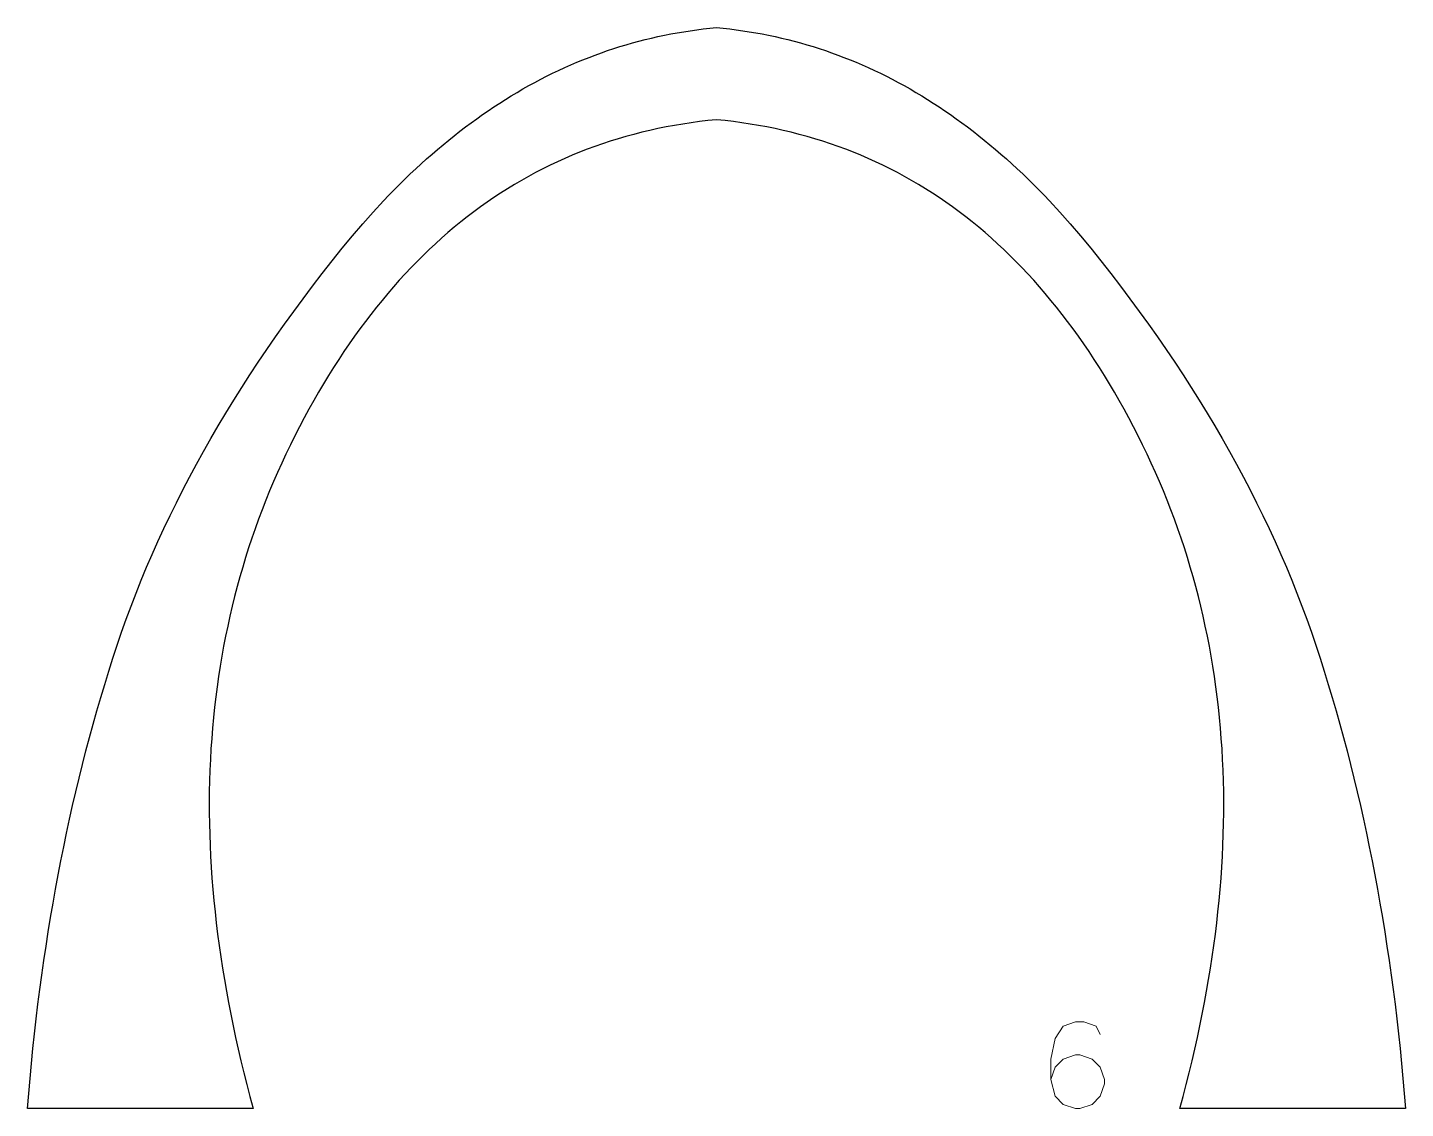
# Model space of a CAD drawing. Header units: inches. Extents: x -241 to 12541, y -1696 to 1281.
# Drawn here: x 323.2 to 457.7, y 194.8 to 300.3 of the extents above; entities that cross this region are included whole.
import ezdxf

# ---------------------------------------------------------------- set-up
doc = ezdxf.new("R2010")
doc.units = ezdxf.units.IN
doc.header["$MEASUREMENT"] = 0
doc.layers.add('Annotation', color=7, linetype='Continuous', lineweight=9)

msp = doc.modelspace()

# ---------------------------------------------------------------- linework, layer by layer
msp.add_lwpolyline([(391.09675, 300.27461), (391.73845, 300.2028), (392.37783, 300.1223), (393.01487, 300.03313), (393.64958, 299.93528), (394.28196, 299.82874), (394.91201, 299.71353), (395.53972, 299.58964), (396.1651, 299.45706), (396.78815, 299.31581), (397.40887, 299.16587), (398.02725, 299.00726), (398.6433, 298.83997), (399.25702, 298.66399), (399.86841, 298.47934), (400.47747, 298.286), (401.08419, 298.08399), (401.68858, 297.87329), (402.29064, 297.65392), (402.89036, 297.42586), (403.48776, 297.18913), (404.08282, 296.94371), (404.67555, 296.68962), (405.26594, 296.42684), (405.85401, 296.15539), (406.43974, 295.87525), (407.02314, 295.58644), (407.60421, 295.28894), (408.18294, 294.98277), (408.75934, 294.66791), (409.33341, 294.34438), (409.90515, 294.01216), (410.47456, 293.67126), (411.04163, 293.32169), (411.60637, 292.96343), (412.16878, 292.5965), (412.72886, 292.22088), (413.2866, 291.83658), (413.84201, 291.44361), (414.39509, 291.04195), (414.94584, 290.63161), (415.49425, 290.2126), (416.04034, 289.7849), (416.58409, 289.34853), (417.1255, 288.90347), (417.66459, 288.44973), (418.20134, 287.98731), (418.73576, 287.51622), (419.26785, 287.03644), (419.79761, 286.54798), (420.32503, 286.05085), (420.85012, 285.54503), (421.37288, 285.03053), (421.89331, 284.50735), (422.4114, 283.9755), (422.92717, 283.43496), (423.95169, 282.32784), (424.96689, 281.18601), (425.97276, 280.00945), (426.9693, 278.79818), (427.95204, 277.56886), (428.91649, 276.33819), (429.86267, 275.10617), (430.79056, 273.87279), (431.70018, 272.63806), (432.59151, 271.40197), (433.46457, 270.16452), (434.31935, 268.92572), (435.15584, 267.68557), (435.97406, 266.44406), (436.774, 265.20119), (437.55565, 263.95697), (438.31903, 262.7114), (439.06412, 261.46447), (439.79094, 260.21618), (440.49948, 258.96654), (441.18973, 257.71554), (441.86171, 256.46319), (442.51541, 255.20949), (443.15083, 253.95443), (443.76796, 252.69801), (444.36682, 251.44024), (444.9474, 250.18111), (445.5097, 248.92063), (446.05371, 247.65879), (446.57945, 246.3956), (447.08691, 245.13105), (447.57609, 243.86515), (448.04698, 242.59789), (448.4996, 241.32928), (448.93394, 240.05931), (449.35, 238.78799), (449.75233, 237.51282), (450.14547, 236.23131), (450.52943, 234.94346), (450.90421, 233.64927), (451.26981, 232.34874), (451.62623, 231.04187), (451.97346, 229.72865), (452.31152, 228.4091), (452.64039, 227.08321), (452.96007, 225.75097), (453.27058, 224.4124), (453.57191, 223.06748), (453.86405, 221.71622), (454.14701, 220.35863), (454.42078, 218.99469), (454.68538, 217.62441), (454.94079, 216.24779), (455.18703, 214.86483), (455.42408, 213.47553), (455.65194, 212.07989), (455.87063, 210.67791), (456.08013, 209.26959), (456.28045, 207.85493), (456.47159, 206.43392), (456.65355, 205.00658), (456.82632, 203.57289), (456.98992, 202.13287), (457.14433, 200.6865), (457.28956, 199.2338), (457.4256, 197.77475), (457.55247, 196.30936), (457.67015, 194.83764), (435.66457, 194.83766), (435.97928, 196.0027), (436.28198, 197.16332), (436.57266, 198.31952), (436.85133, 199.4713), (437.11799, 200.61866), (437.37263, 201.7616), (437.61525, 202.90013), (437.84586, 204.03423), (438.06446, 205.16392), (438.27104, 206.28919), (438.46561, 207.41004), (438.64817, 208.52647), (438.8187, 209.63848), (438.97723, 210.74608), (439.12374, 211.84925), (439.25823, 212.94801), (439.38072, 214.04235), (439.49118, 215.13227), (439.58963, 216.21777), (439.67607, 217.29885), (439.7505, 218.37551), (439.8129, 219.44776), (439.8633, 220.51558), (439.90168, 221.57899), (439.92804, 222.63798), (439.94239, 223.69255), (439.94473, 224.7427), (439.93505, 225.78844), (439.91336, 226.82975), (439.87965, 227.86665), (439.83393, 228.89913), (439.7762, 229.92719), (439.70645, 230.95083), (439.62468, 231.97005), (439.5309, 232.98485), (439.42511, 233.99523), (439.3073, 235.0012), (439.17748, 236.00275), (439.03564, 236.99988), (438.88179, 237.99259), (438.71592, 238.98088), (438.53804, 239.96475), (438.34815, 240.9442), (438.14624, 241.91924), (437.93231, 242.88986), (437.70637, 243.85606), (437.46842, 244.81783), (437.21845, 245.7752), (436.95647, 246.72814), (436.68248, 247.67666), (436.39646, 248.62077), (436.09844, 249.56045), (435.7884, 250.49572), (435.46635, 251.42657), (435.13228, 252.353), (434.78619, 253.27501), (434.4281, 254.19261), (434.05798, 255.10578), (433.67586, 256.01454), (433.28172, 256.91888), (432.87556, 257.81879), (432.45739, 258.7143), (432.02721, 259.60538), (431.58501, 260.49204), (431.13376, 261.37021), (430.67644, 262.23579), (430.21304, 263.0888), (429.74356, 263.92923), (429.268, 264.75708), (428.78637, 265.57235), (428.29866, 266.37504), (427.80487, 267.16515), (427.305, 267.94268), (426.79906, 268.70764), (426.28703, 269.46002), (425.76893, 270.19981), (425.24476, 270.92703), (424.7145, 271.64167), (424.17817, 272.34373), (423.63576, 273.03321), (423.08727, 273.71011), (422.5327, 274.37443), (421.97206, 275.02618), (421.40534, 275.66534), (420.83254, 276.29193), (420.25366, 276.90594), (419.66871, 277.50737), (419.07768, 278.09622), (418.48057, 278.67249), (417.87738, 279.23618), (417.26812, 279.78729), (416.65277, 280.32582), (416.03135, 280.85178), (415.40385, 281.36515), (414.77028, 281.86595), (414.13063, 282.35417), (413.48489, 282.82981), (412.83309, 283.29287), (412.1752, 283.74335), (411.51124, 284.18125), (410.84119, 284.60657), (410.16507, 285.01932), (409.48288, 285.41948), (408.7946, 285.80707), (408.10025, 286.18208), (407.39982, 286.5445), (406.69331, 286.89435), (405.98073, 287.23162), (405.26206, 287.55632), (404.53732, 287.86843), (403.8065, 288.16796), (403.06961, 288.45492), (402.32663, 288.72929), (401.57758, 288.99109), (400.82245, 289.24031), (400.06125, 289.47695), (399.29396, 289.70101), (398.5206, 289.91249), (397.74116, 290.11139), (396.95564, 290.29771), (396.16405, 290.47146), (395.36637, 290.63262), (394.56262, 290.78121), (393.7528, 290.91721), (392.93689, 291.04064), (392.11491, 291.15149), (391.28685, 291.24976), (390.45271, 291.33545), (389.61857, 291.24976), (388.79051, 291.15149), (387.96852, 291.04064), (387.15262, 290.91721), (386.34279, 290.78121), (385.53904, 290.63262), (384.74137, 290.47146), (383.94977, 290.29771), (383.16425, 290.11139), (382.38481, 289.91249), (381.61145, 289.70101), (380.84417, 289.47695), (380.08296, 289.24031), (379.32783, 288.99109), (378.57878, 288.72929), (377.8358, 288.45492), (377.09891, 288.16796), (376.36809, 287.86843), (375.64335, 287.55632), (374.92469, 287.23162), (374.2121, 286.89435), (373.50559, 286.5445), (372.80516, 286.18208), (372.11081, 285.80707), (371.42254, 285.41948), (370.74034, 285.01932), (370.06422, 284.60657), (369.39418, 284.18125), (368.73021, 283.74335), (368.07233, 283.29287), (367.42052, 282.82981), (366.77479, 282.35417), (366.13513, 281.86595), (365.50156, 281.36515), (364.87406, 280.85178), (364.25264, 280.32582), (363.6373, 279.78729), (363.02803, 279.23618), (362.42485, 278.67249), (361.82774, 278.09622), (361.2367, 277.50737), (360.65175, 276.90594), (360.07287, 276.29193), (359.50007, 275.66534), (358.93335, 275.02618), (358.37271, 274.37443), (357.81814, 273.71011), (357.26965, 273.03321), (356.72724, 272.34373), (356.19091, 271.64167), (355.66066, 270.92703), (355.13648, 270.19981), (354.61838, 269.46002), (354.10636, 268.70764), (353.60041, 267.94268), (353.10054, 267.16515), (352.60676, 266.37504), (352.11904, 265.57235), (351.63741, 264.75708), (351.16185, 263.92923), (350.69238, 263.0888), (350.22897, 262.23579), (349.77165, 261.37021), (349.32041, 260.49204), (348.87821, 259.60538), (348.44802, 258.7143), (348.02985, 257.81879), (347.6237, 256.91888), (347.22956, 256.01454), (346.84743, 255.10578), (346.47732, 254.19261), (346.11922, 253.27501), (345.77314, 252.353), (345.43907, 251.42657), (345.11701, 250.49572), (344.80697, 249.56045), (344.50895, 248.62077), (344.22294, 247.67666), (343.94894, 246.72814), (343.68696, 245.7752), (343.43699, 244.81783), (343.19904, 243.85606), (342.9731, 242.88986), (342.75918, 241.91924), (342.55727, 240.9442), (342.36737, 239.96475), (342.18949, 238.98088), (342.02362, 237.99259), (341.86977, 236.99988), (341.72794, 236.00275), (341.59811, 235.0012), (341.48031, 233.99523), (341.37451, 232.98485), (341.28073, 231.97005), (341.19897, 230.95083), (341.12922, 229.92719), (341.07148, 228.89913), (341.02576, 227.86665), (340.99205, 226.82975), (340.97036, 225.78844), (340.96068, 224.7427), (340.96302, 223.69255), (340.97737, 222.63798), (341.00373, 221.57899), (341.04211, 220.51558), (341.09251, 219.44776), (341.15492, 218.37551), (341.22934, 217.29885), (341.31578, 216.21777), (341.41423, 215.13227), (341.5247, 214.04235), (341.64718, 212.94801), (341.78167, 211.84925), (341.92818, 210.74608), (342.08671, 209.63848), (342.25725, 208.52647), (342.4398, 207.41004), (342.63437, 206.28919), (342.84095, 205.16392), (343.05955, 204.03423), (343.29016, 202.90013), (343.53279, 201.7616), (343.78743, 200.61866), (344.05408, 199.4713), (344.33275, 198.31952), (344.62343, 197.16332), (344.92613, 196.0027), (345.24085, 194.83766), (323.23526, 194.83764), (323.35295, 196.30936), (323.47981, 197.77475), (323.61586, 199.2338), (323.76109, 200.6865), (323.9155, 202.13287), (324.07909, 203.57289), (324.25186, 205.00658), (324.43382, 206.43392), (324.62496, 207.85493), (324.82528, 209.26959), (325.03479, 210.67791), (325.25347, 212.07989), (325.48134, 213.47553), (325.71839, 214.86483), (325.96462, 216.24779), (326.22003, 217.62441), (326.48463, 218.99469), (326.75841, 220.35863), (327.04137, 221.71622), (327.33351, 223.06748), (327.63483, 224.4124), (327.94534, 225.75097), (328.26503, 227.08321), (328.5939, 228.4091), (328.93195, 229.72865), (329.27918, 231.04187), (329.6356, 232.34874), (330.0012, 233.64927), (330.37598, 234.94346), (330.75994, 236.23131), (331.15309, 237.51282), (331.55541, 238.78799), (331.97147, 240.05931), (332.40581, 241.32928), (332.85843, 242.59789), (333.32933, 243.86515), (333.8185, 245.13105), (334.32596, 246.3956), (334.8517, 247.65879), (335.39572, 248.92063), (335.95802, 250.18111), (336.53859, 251.44024), (337.13745, 252.69801), (337.75459, 253.95443), (338.39, 255.20949), (339.0437, 256.46319), (339.71568, 257.71554), (340.40594, 258.96654), (341.11447, 260.21618), (341.84129, 261.46447), (342.58639, 262.7114), (343.34976, 263.95697), (344.13142, 265.20119), (344.93135, 266.44406), (345.74957, 267.68557), (346.58607, 268.92572), (347.44084, 270.16452), (348.3139, 271.40197), (349.20523, 272.63806), (350.11485, 273.87279), (351.04275, 275.10617), (351.98892, 276.33819), (352.95338, 277.56886), (353.93611, 278.79818), (354.93265, 280.00945), (355.93852, 281.18601), (356.95372, 282.32784), (357.97825, 283.43496), (358.49401, 283.9755), (359.0121, 284.50735), (359.53253, 285.03053), (360.05529, 285.54503), (360.58038, 286.05085), (361.10781, 286.54798), (361.63756, 287.03644), (362.16965, 287.51622), (362.70407, 287.98731), (363.24082, 288.44973), (363.77991, 288.90347), (364.32133, 289.34853), (364.86508, 289.7849), (365.41116, 290.2126), (365.95957, 290.63161), (366.51032, 291.04195), (367.0634, 291.44361), (367.61881, 291.83658), (368.17656, 292.22088), (368.73663, 292.5965), (369.29904, 292.96343), (369.86378, 293.32169), (370.43086, 293.67126), (371.00026, 294.01216), (371.572, 294.34438), (372.14607, 294.66791), (372.72247, 294.98277), (373.30121, 295.28894), (373.88227, 295.58644), (374.46567, 295.87525), (375.05141, 296.15539), (375.63947, 296.42684), (376.22987, 296.68962), (376.8226, 296.94371), (377.41766, 297.18913), (378.01505, 297.42586), (378.61478, 297.65392), (379.21683, 297.87329), (379.82122, 298.08399), (380.42795, 298.286), (381.037, 298.47934), (381.64839, 298.66399), (382.26211, 298.83997), (382.87816, 299.00726), (383.49655, 299.16587), (384.11726, 299.31581), (384.74031, 299.45706), (385.36569, 299.58964), (385.99341, 299.71353), (386.62345, 299.82874), (387.25583, 299.93528), (387.89054, 300.03313), (388.52758, 300.1223), (389.16696, 300.2028), (389.80867, 300.27461), (390.45271, 300.33774)], close=True)
at = {"layer": 'Annotation'}
msp.add_lwpolyline([(427.90056, 202.07162), (427.49867, 202.8754), (426.293, 203.27728), (425.48923, 203.27728), (424.28356, 202.8754), (423.47979, 201.66973), (423.0779, 199.66029), (423.0779, 197.65085), (423.47979, 196.0433), (424.28356, 195.23952), (425.48923, 194.83764), (425.89112, 194.83764), (427.09678, 195.23952), (427.90056, 196.0433), (428.30244, 197.24896), (428.30244, 197.65085), (427.90056, 198.85652), (427.09678, 199.66029), (425.89112, 200.06218), (425.48923, 200.06218), (424.28356, 199.66029), (423.47979, 198.85652), (423.0779, 197.65085)], dxfattribs=at)

doc.saveas('drawing.dxf')
